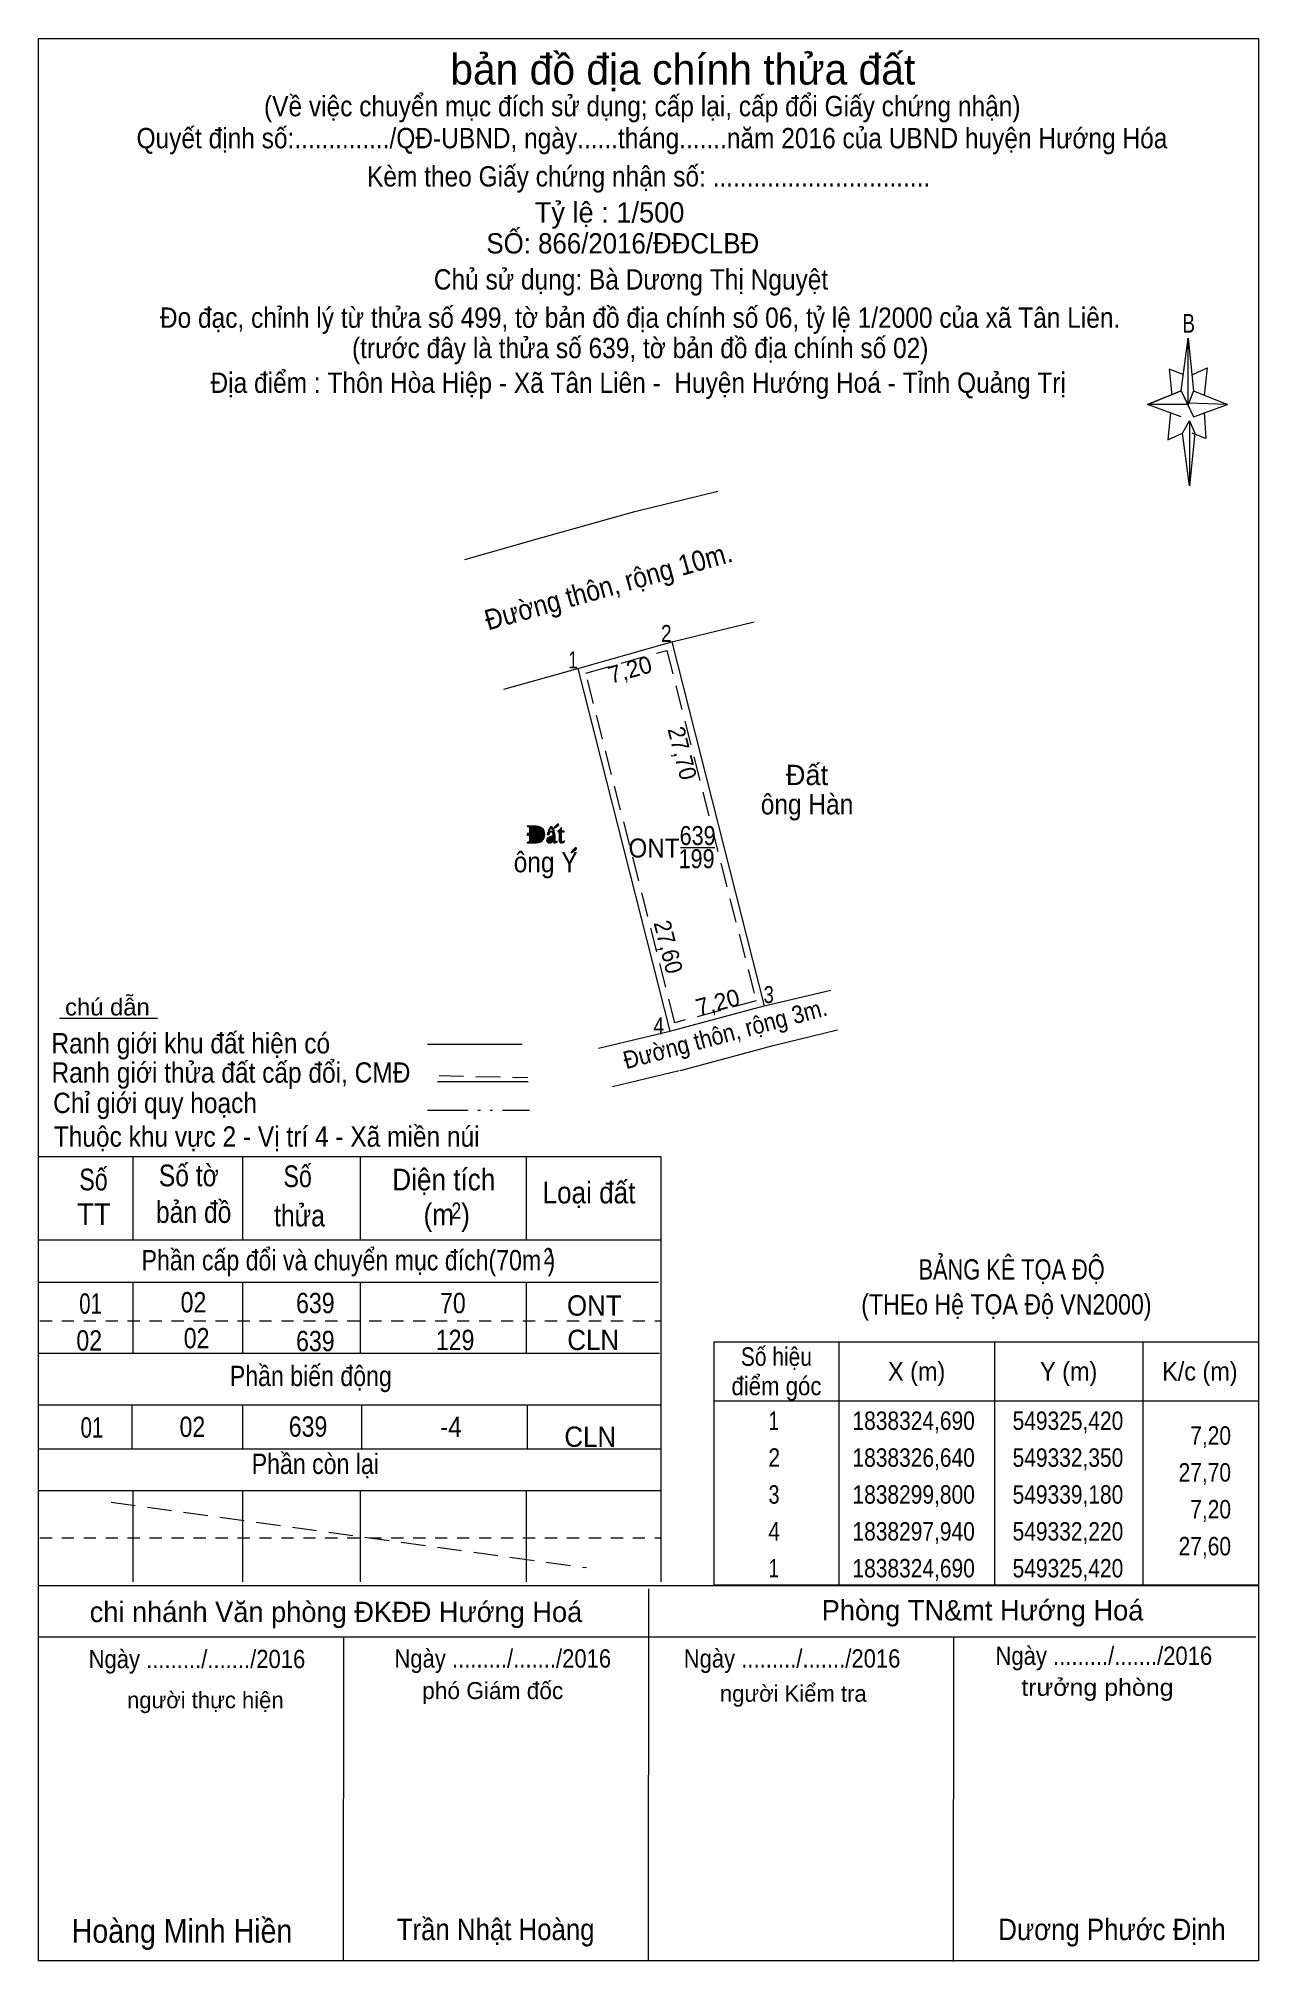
# Model space of a CAD drawing. Header units: metres. Extents: x 548831 to 549376, y 1838224 to 1838371.
# Drawn here: x 549285.6 to 549375.6, y 1838229.3 to 1838371.1 of the extents above; entities that cross this region are included whole.
import ezdxf
from ezdxf.enums import TextEntityAlignment as Align

# ---------------------------------------------------------------- set-up
doc = ezdxf.new("R2010")
doc.units = ezdxf.units.M
doc.header["$LTSCALE"] = 0.6
for name, pattern in [('DASH_DOUBLE_DOT', [9.2, 5, -1.2, 0.3, -1.2, 0.3, -1.2]), ('DOTTED', [1.5, 0.3, -1.2]), ('MEDIUM_DASHED', [4.5, 3, -1.5]), ('SHORT_DASHED', [2.7, 1.5, -1.2])]:
    doc.linetypes.add(name, pattern=pattern)
for name, color, linetype, lineweight in [('1', 7, 'DOTTED', 13), ('10', 7, 'Continuous', 13), ('18', 7, 'Continuous', 13), ('23', 7, 'Continuous', 13), ('6', 7, 'Continuous', 13), ('63', 7, 'Continuous', 13)]:
    doc.layers.add(name, color=color, linetype=linetype, lineweight=lineweight)

msp = doc.modelspace()

# ---------------------------------------------------------------- texts
at = {"layer": '1'}
for s, width, p in [('639', 0.85, (549334.265, 1838311.66)), ('ONT', 0.95, (549331.045, 1838310.74)), ('199', 0.85, (549334.185, 1838309.95))]:
    msp.add_text(s, height=1.4, dxfattribs=dict(at, width=width)).set_placement(p, align=Align.CENTER)
at = {"layer": '6'}
for s, height, p in [('bản đồ địa chính thửa đất', 2.25, (549333.17, 1838367.75)), ('bản đồ địa chính thửa đất', 2.25, (549333.17, 1838367.75)), ('Tỷ lệ : 1/500', 1.5, (549327.77, 1838357.57)), ('chi nhánh Văn phòng ĐKĐĐ Hướng Hoá', 1.5, (549307.585, 1838254.35)), ('chi nhánh Văn phòng ĐKĐĐ Hướng Hoá', 1.5, (549307.585, 1838254.35)), ('Phòng TN&mt Hướng Hoá', 1.5, (549355.28, 1838254.47)), ('Phòng TN&mt Hướng Hoá', 1.5, (549355.28, 1838254.47)), ('người thực hiện', 1.215, (549297.95, 1838247.99)), ('phó Giám đốc', 1.25, (549319.15, 1838248.67)), ('phó Giám đốc', 1.25, (549319.15, 1838248.67)), ('người Kiểm tra', 1.215, (549341.32, 1838248.47))]:
    msp.add_text(s, height=height, dxfattribs=at).set_placement(p, align=Align.CENTER)
for s, height, width, p in [('(Về việc chuyển mục đích sử dụng; cấp lại, cấp đổi Giấy chứng nhận)', 1.5, 0.9, (549330.18, 1838365.41)), ('Quyết định số:............../QĐ-UBND, ngày......tháng.......năm 2016 của UBND huyện Hướng Hóa', 1.5, 0.9, (549330.895, 1838363.05)), ('Quyết định số:............../QĐ-UBND, ngày......tháng.......năm 2016 của UBND huyện Hướng Hóa', 1.5, 0.9, (549330.895, 1838363.05)), ('Kèm theo Giấy chứng nhận số: ................................', 1.5, 0.9, (549330.65, 1838360.23)), ('SỐ: 866/2016/ĐĐCLBĐ', 1.5, 0.95, (549328.745, 1838355.29)), ('Chủ sử dụng: Bà Dương Thị Nguyệt', 1.5, 0.9, (549329.35, 1838352.63)), ('Đo đạc, chỉnh lý từ thửa số 499, tờ bản đồ địa chính số 06, tỷ lệ 1/2000 của xã Tân Liên.', 1.5, 0.9, (549330.02, 1838349.81)), ('B', 1.378, 0.75, (549370.49, 1838349.45)), ('B', 1.378, 0.75, (549370.49, 1838349.45)), ('(trước đây là thửa số 639, tờ bản đồ địa chính số 02)', 1.5, 0.9, (549330.03, 1838347.57)), ('Địa điểm : Thôn Hòa Hiệp - Xã Tân Liên -  Huyện Hướng Hoá - Tỉnh Quảng Trị ', 1.5, 0.9, (549330.13, 1838345.01)), ('chú dẫn', 1.25, 1.05, (549290.725, 1838299.09)), ('chú dẫn', 1.25, 1.05, (549290.725, 1838299.09)), ('Ranh giới khu đất hiện có ', 1.5, 0.9, (549297.125, 1838296.29)), ('Ranh giới thửa đất cấp đổi, CMĐ', 1.5, 0.9, (549299.84, 1838294.13)), ('Chỉ giới quy hoạch', 1.5, 0.9, (549294.24, 1838291.89)), ('Thuộc khu vực 2 - Vị trí 4 - Xã miền núi', 1.5, 0.9, (549302.475, 1838289.41)), ('Số', 1.6, 0.8, (549289.7, 1838286.19)), ('Số', 1.6, 0.8, (549289.7, 1838286.19)), ('Số tờ', 1.6, 0.85, (549296.73, 1838286.49)), ('Số tờ', 1.6, 0.85, (549296.73, 1838286.49)), ('Số', 1.6, 0.8, (549304.76, 1838286.43)), ('Số', 1.6, 0.8, (549304.76, 1838286.43)), ('Diện tích', 1.6, 0.9, (549315.54, 1838286.19)), ('Diện tích', 1.6, 0.9, (549315.54, 1838286.19)), ('Loại đất', 1.6, 0.9, (549326.25, 1838285.23)), ('Loại đất', 1.6, 0.9, (549326.25, 1838285.23)), ('TT', 1.6, 0.95, (549289.73, 1838283.63)), ('TT', 1.6, 0.95, (549289.73, 1838283.63)), ('bản đồ', 1.6, 0.85, (549297.09, 1838283.79)), ('bản đồ', 1.6, 0.85, (549297.09, 1838283.79)), ('thửa', 1.6, 0.85, (549304.895, 1838283.53)), ('thửa', 1.6, 0.85, (549304.895, 1838283.53)), ('(m )', 1.6, 0.9, (549315.755, 1838283.61)), ('(m )', 1.6, 0.9, (549315.755, 1838283.61)), ('Phần cấp đổi và chuyển mục đích(70m )', 1.5, 0.85, (549308.505, 1838280.29)), ('BẢNG KÊ TỌA ĐỘ', 1.5, 0.8, (549357.425, 1838279.61)), ('BẢNG KÊ TỌA ĐỘ', 1.5, 0.8, (549357.425, 1838279.61)), ('01', 1.5, 0.75, (549289.485, 1838277.09)), ('01', 1.5, 0.75, (549289.485, 1838277.09)), ('02', 1.5, 0.85, (549297.075, 1838277.19)), ('639', 1.5, 0.85, (549306.065, 1838277.13)), ('70', 1.5, 0.85, (549316.21, 1838277.13)), (' ONT', 1.5, 0.95, (549326.375, 1838276.95)), (' ONT', 1.5, 0.95, (549326.375, 1838276.95)), ('(THEo Hệ TỌA Độ VN2000)', 1.5, 0.85, (549357.04, 1838277.03)), ('(THEo Hệ TỌA Độ VN2000)', 1.5, 0.85, (549357.04, 1838277.03)), ('02', 1.5, 0.85, (549289.385, 1838274.37)), ('02', 1.5, 0.85, (549289.385, 1838274.37)), ('02', 1.5, 0.85, (549297.305, 1838274.54)), ('639', 1.5, 0.85, (549306.065, 1838274.33)), ('129', 1.5, 0.85, (549316.375, 1838274.41)), ('CLN', 1.5, 0.95, (549326.56, 1838274.41)), ('Phần biến động', 1.5, 0.85, (549305.73, 1838271.75)), ('Phần biến động', 1.5, 0.85, (549305.73, 1838271.75)), ('01', 1.5, 0.75, (549289.585, 1838267.95)), ('01', 1.5, 0.75, (549289.585, 1838267.95)), ('02', 1.5, 0.85, (549296.995, 1838268)), ('639', 1.5, 0.85, (549305.525, 1838268.02)), ('-4', 1.5, 0.9, (549316.07, 1838268.01)), ('CLN', 1.5, 0.95, (549326.34, 1838267.27)), ('Phần còn lại', 1.5, 0.85, (549306.065, 1838265.27)), ('Phần còn lại', 1.5, 0.85, (549306.065, 1838265.27)), ('Ngày ........./......./2016', 1.35, 0.9, (549297.33, 1838250.95)), ('Ngày ........./......./2016', 1.35, 0.9, (549297.33, 1838250.95)), ('Ngày ........./......./2016', 1.35, 0.9, (549319.89, 1838250.99)), ('Ngày ........./......./2016', 1.35, 0.9, (549319.89, 1838250.99)), ('Ngày ........./......./2016', 1.35, 0.9, (549341.23, 1838250.99)), ('Ngày ........./......./2016', 1.35, 0.9, (549341.23, 1838250.99)), ('Ngày ........./......./2016', 1.35, 0.9, (549364.23, 1838251.19)), ('Ngày ........./......./2016', 1.35, 0.9, (549364.23, 1838251.19)), (' trưởng phòng', 1.25, 1.1, (549363.5, 1838248.91)), (' trưởng phòng', 1.25, 1.1, (549363.5, 1838248.91)), ('Hoàng Minh Hiền', 1.75, 0.9, (549296.23, 1838230.69)), ('Trần Nhật Hoàng', 1.58, 0.9, (549319.365, 1838230.89)), ('Trần Nhật Hoàng', 1.58, 0.9, (549319.365, 1838230.89)), ('Dương Phước Định', 1.58, 0.9, (549364.83, 1838230.89)), ('Dương Phước Định', 1.58, 0.9, (549364.83, 1838230.89))]:
    msp.add_text(s, height=height, dxfattribs=dict(at, width=width)).set_placement(p, align=Align.CENTER)
at = {"layer": '63'}
for s, height, rotation, width, p in [('Đường thôn, rộng 10m.', 1.5, 15.716, 0.9, (549327.882, 1838330.037)), ('27,70', 1.25, 284.277, 0.95, (549332.527, 1838318.284)), ('27,60', 1.25, 284.263, 0.95, (549331.497, 1838303.994)), ('Đường thôn, rộng 3m.', 1.3, 14.962, 0.9, (549336.457, 1838297.117))]:
    msp.add_text(s, height=height, rotation=rotation, dxfattribs=dict(at, width=width)).set_placement(p, align=Align.CENTER)
for s, height, width, p in [(' 2', 1.25, 0.85, (549332.35, 1838326.64)), (' 1', 1.25, 0.75, (549325.42, 1838324.69)), (' 3', 1.25, 0.8, (549339.88, 1838300)), (' 4', 1.25, 0.85, (549331.79, 1838297.7)), ('7,20', 1.36, 0.85, (549373.61, 1838267.43)), ('27,70', 1.36, 0.85, (549373.61, 1838264.71)), ('7,20', 1.36, 0.85, (549373.61, 1838261.99)), ('27,60', 1.36, 0.85, (549373.61, 1838259.27))]:
    msp.add_text(s, height=height, dxfattribs=dict(at, width=width)).set_placement(p, align=Align.RIGHT)
for rotation, p in [(15.716, (549329.441, 1838323.998)), (14.962, (549335.909, 1838299.456))]:
    msp.add_text('7,20', height=1.25, rotation=rotation, dxfattribs=at).set_placement(p, align=Align.CENTER)
msp.add_text('Đất', height=1.5, dxfattribs=at).set_placement((549342.33, 1838316.08), align=Align.CENTER)
for s, height, width, p in [('ông Hàn', 1.5, 0.9, (549342.335, 1838313.92)), ('ông Y', 1.5, 0.9, (549323.055, 1838309.65)), ('2', 1.2, 0.8, (549316.465, 1838284.09)), ('2', 1.2, 0.8, (549323.245, 1838280.74)), ('Số hiệu', 1.36, 0.85, (549340.075, 1838273.25)), ('X (m)', 1.36, 0.95, (549350.42, 1838272.16)), ('Y (m)', 1.36, 0.95, (549361.635, 1838272.16)), ('K/c (m)', 1.36, 0.95, (549371.31, 1838272.16)), ('điểm góc', 1.36, 0.9, (549340.08, 1838271.08)), (' 1', 1.36, 0.75, (549339.695, 1838268.52)), ('1838324,690', 1.36, 0.85, (549350.2, 1838268.52)), ('549325,420', 1.36, 0.85, (549361.58, 1838268.52)), (' 2', 1.36, 0.85, (549339.7, 1838265.8)), ('1838326,640', 1.36, 0.85, (549350.2, 1838265.8)), ('549332,350', 1.36, 0.85, (549361.58, 1838265.8)), (' 3', 1.36, 0.8, (549339.695, 1838263.08)), ('1838299,800', 1.36, 0.85, (549350.2, 1838263.08)), ('549339,180', 1.36, 0.85, (549361.58, 1838263.08)), (' 4', 1.36, 0.85, (549339.695, 1838260.36)), ('1838297,940', 1.36, 0.85, (549350.2, 1838260.36)), ('549332,220', 1.36, 0.85, (549361.58, 1838260.36)), (' 1', 1.36, 0.75, (549339.695, 1838257.64)), ('1838324,690', 1.36, 0.85, (549350.2, 1838257.64)), ('549325,420', 1.36, 0.85, (549361.58, 1838257.64))]:
    msp.add_text(s, height=height, dxfattribs=dict(at, width=width)).set_placement(p, align=Align.CENTER)

# ---------------------------------------------------------------- hatches: boundary and pattern name
at = {"layer": '63'}
for points in [[(549323.72, 1838312.94), (549323.96, 1838313.08), (549323.99, 1838313.11), (549324.02, 1838313.16), (549324, 1838313.19), (549323.98, 1838313.21), (549323.93, 1838313.19), (549323.88, 1838313.16), (549323.66, 1838312.94)], [(549321.68, 1838311.81), (549322.2, 1838311.81), (549322.38, 1838311.82), (549322.54, 1838311.85), (549322.68, 1838311.9), (549322.79, 1838311.98), (549322.88, 1838312.07), (549322.94, 1838312.18), (549322.98, 1838312.3), (549322.99, 1838312.43), (549322.98, 1838312.58), (549322.94, 1838312.71), (549322.87, 1838312.82), (549322.78, 1838312.91), (549322.66, 1838312.97), (549322.52, 1838313.02), (549322.36, 1838313.05), (549322.18, 1838313.06), (549321.68, 1838313.06), (549321.72, 1838313.03), (549321.76, 1838313.03), (549321.82, 1838313), (549321.84, 1838312.97), (549321.85, 1838312.93), (549321.85, 1838312.52), (549321.68, 1838312.52), (549321.68, 1838312.38), (549321.85, 1838312.38), (549321.85, 1838311.96), (549321.84, 1838311.92), (549321.82, 1838311.88), (549321.76, 1838311.86), (549321.68, 1838311.85)], [(549322.04, 1838312.52), (549322.04, 1838312.92), (549322.04, 1838312.97), (549322.06, 1838313), (549322.15, 1838313.01), (549322.29, 1838313), (549322.41, 1838312.97), (549322.51, 1838312.93), (549322.6, 1838312.87), (549322.68, 1838312.78), (549322.73, 1838312.68), (549322.76, 1838312.57), (549322.78, 1838312.44), (549322.77, 1838312.32), (549322.73, 1838312.21), (549322.68, 1838312.11), (549322.61, 1838312.03), (549322.51, 1838311.97), (549322.41, 1838311.93), (549322.28, 1838311.9), (549322.13, 1838311.89), (549322.07, 1838311.91), (549322.05, 1838311.94), (549322.04, 1838311.98), (549322.04, 1838312.38), (549322.27, 1838312.38), (549322.27, 1838312.52)], [(549323.76, 1838311.96), (549323.76, 1838312.36), (549323.74, 1838312.51), (549323.7, 1838312.61), (549323.61, 1838312.66), (549323.48, 1838312.68), (549323.39, 1838312.67), (549323.31, 1838312.65), (549323.23, 1838312.6), (549323.18, 1838312.54), (549323.16, 1838312.48), (549323.18, 1838312.43), (549323.25, 1838312.41), (549323.31, 1838312.43), (549323.33, 1838312.48), (549323.33, 1838312.52), (549323.33, 1838312.55), (549323.34, 1838312.58), (549323.39, 1838312.62), (549323.46, 1838312.63), (549323.53, 1838312.61), (549323.57, 1838312.57), (549323.59, 1838312.49), (549323.6, 1838312.36), (549323.4, 1838312.29), (549323.21, 1838312.18), (549323.14, 1838312.1), (549323.12, 1838312), (549323.13, 1838311.96), (549323.14, 1838311.93), (549323.18, 1838311.87), (549323.25, 1838311.82), (549323.32, 1838311.81), (549323.39, 1838311.82), (549323.42, 1838311.83), (549323.46, 1838311.85), (549323.6, 1838311.94), (549323.61, 1838311.89), (549323.64, 1838311.85), (549323.69, 1838311.82), (549323.74, 1838311.81), (549323.83, 1838311.84), (549323.9, 1838311.9), (549323.9, 1838311.94), (549323.85, 1838311.91), (549323.8, 1838311.9), (549323.77, 1838311.92)], [(549323.28, 1838312.71), (549323.47, 1838312.91), (549323.66, 1838312.71), (549323.71, 1838312.71), (549323.52, 1838313.01), (549323.42, 1838313.01), (549323.23, 1838312.71)], [(549323.6, 1838312.33), (549323.6, 1838311.99), (549323.57, 1838311.96), (549323.52, 1838311.93), (549323.43, 1838311.91), (549323.37, 1838311.92), (549323.33, 1838311.95), (549323.3, 1838312), (549323.3, 1838312.07), (549323.3, 1838312.12), (549323.32, 1838312.17), (549323.35, 1838312.21), (549323.4, 1838312.25)], [(549324.22, 1838312.63), (549324.41, 1838312.63), (549324.41, 1838312.68), (549324.22, 1838312.68), (549324.22, 1838312.95), (549324.13, 1838312.84), (549324.08, 1838312.78), (549324.05, 1838312.74), (549323.95, 1838312.65), (549323.94, 1838312.64), (549323.95, 1838312.63), (549323.97, 1838312.63), (549323.98, 1838312.63), (549324, 1838312.63), (549324.06, 1838312.63), (549324.06, 1838312.08), (549324.06, 1838311.95), (549324.09, 1838311.87), (549324.14, 1838311.82), (549324.21, 1838311.81), (549324.28, 1838311.82), (549324.35, 1838311.85), (549324.41, 1838311.89), (549324.47, 1838311.95), (549324.44, 1838311.97), (549324.41, 1838311.93), (549324.37, 1838311.91), (549324.33, 1838311.9), (549324.31, 1838311.89), (549324.26, 1838311.91), (549324.24, 1838311.95), (549324.22, 1838312.1)], [(549324.98, 1838311.1), (549325.25, 1838311.3), (549325.3, 1838311.33), (549325.32, 1838311.37), (549325.33, 1838311.4), (549325.32, 1838311.44), (549325.28, 1838311.47), (549325.22, 1838311.45), (549325.18, 1838311.41), (549325.17, 1838311.4), (549324.9, 1838311.1)]]:
    msp.add_hatch(color=256, dxfattribs=at).paths.add_polyline_path(points)

# ---------------------------------------------------------------- linework, layer by layer
at = {"layer": '1', "linetype": 'MEDIUM_DASHED'}
msp.add_lwpolyline([(549326.02, 1838324.34), (549331.99, 1838326.02), (549338.57, 1838300.16), (549332.58, 1838298.55)], close=True, dxfattribs=at)
at = {"layer": '10'}
for p, q in [((549332.35, 1838326.64), (549339.18, 1838299.8)), ((549325.42, 1838324.69), (549332.22, 1838297.94))]:
    msp.add_line(p, q, dxfattribs=at)
at = {"layer": '18'}
for p, q in [((549317.08, 1838332.73), (549322.71, 1838334.32)), ((549332.35, 1838326.64), (549338.43, 1838328.13))]:
    msp.add_line(p, q, dxfattribs=at)
for points in [[(549322.71, 1838334.32), (549329.62, 1838336.26), (549335.75, 1838337.77)], [(549319.97, 1838323.16), (549325.42, 1838324.69), (549332.35, 1838326.64)]]:
    msp.add_lwpolyline(points, dxfattribs=at)
at = {"layer": '23'}
msp.add_line((549327.98, 1838293.85), (549332.91, 1838295.02), dxfattribs=at)
for points in [[(549326.95, 1838296.68), (549332.22, 1838297.94), (549339.18, 1838299.8), (549344.1, 1838300.96)], [(549332.99, 1838295.04), (549339.84, 1838296.87), (549344.58, 1838298.02)]]:
    msp.add_lwpolyline(points, dxfattribs=at)
at = {"layer": '6'}
for p, q in [((549285.64, 1838229.35), (549285.64, 1838371.15)), ((549285.64, 1838229.35), (549285.64, 1838371.15)), ((549369.94, 1838345.15), (549370.44, 1838349.05)), ((549369.94, 1838345.15), (549370.44, 1838349.05)), ((549370.84, 1838345.15), (549373.34, 1838344.15)), ((549370.84, 1838345.15), (549373.34, 1838344.15)), ((549369.94, 1838343.25), (549367.44, 1838344.15)), ((549369.94, 1838343.25), (549367.44, 1838344.15)), ((549370.54, 1838342.95), (549370.94, 1838342.05)), ((549370.54, 1838342.95), (549370.94, 1838342.05)), ((549370.84, 1838343.25), (549373.34, 1838344.15)), ((549370.84, 1838343.25), (549373.34, 1838344.15)), ((549371.64, 1838343.55), (549371.74, 1838341.65)), ((549371.64, 1838343.55), (549371.74, 1838341.65)), ((549370.94, 1838342.05), (549370.54, 1838338.15)), ((549370.94, 1838342.05), (549370.54, 1838338.15)), ((549371.74, 1838341.65), (549370.74, 1838342.05)), ((549371.74, 1838341.65), (549370.74, 1838342.05)), ((549287.18, 1838298.89), (549294.42, 1838298.89)), ((549287.18, 1838298.89), (549294.42, 1838298.89)), ((549315.08, 1838294.21), (549321.76, 1838294.21)), ((549315.08, 1838294.21), (549321.76, 1838294.21)), ((549285.66, 1838288.69), (549331.56, 1838288.69)), ((549285.66, 1838288.69), (549331.56, 1838288.69)), ((549292.6, 1838288.69), (549292.6, 1838282.55)), ((549292.6, 1838288.69), (549292.6, 1838282.55)), ((549300.68, 1838288.69), (549300.68, 1838282.55)), ((549300.68, 1838288.69), (549300.68, 1838282.55)), ((549309.36, 1838288.69), (549309.36, 1838282.55)), ((549309.36, 1838288.69), (549309.36, 1838282.55)), ((549321.62, 1838288.69), (549321.62, 1838282.55)), ((549321.62, 1838288.69), (549321.62, 1838282.55)), ((549331.56, 1838288.69), (549331.56, 1838257.31)), ((549331.56, 1838288.69), (549331.56, 1838257.31)), ((549285.66, 1838282.55), (549331.56, 1838282.55)), ((549285.66, 1838282.55), (549331.56, 1838282.55)), ((549285.64, 1838279.43), (549331.38, 1838279.43)), ((549285.64, 1838279.43), (549331.38, 1838279.43)), ((549292.6, 1838279.43), (549292.6, 1838274.19)), ((549292.6, 1838279.43), (549292.6, 1838274.19)), ((549300.68, 1838279.43), (549300.68, 1838274.19)), ((549300.68, 1838279.43), (549300.68, 1838274.19)), ((549309.36, 1838279.43), (549309.36, 1838274.19)), ((549309.36, 1838279.43), (549309.36, 1838274.19)), ((549321.62, 1838279.43), (549321.62, 1838274.19)), ((549321.62, 1838279.43), (549321.62, 1838274.19)), ((549285.66, 1838274.19), (549331.44, 1838274.19)), ((549285.66, 1838274.19), (549331.44, 1838274.19)), ((549285.68, 1838270.37), (549331.56, 1838270.37)), ((549285.68, 1838270.37), (549331.56, 1838270.37)), ((549292.52, 1838270.37), (549292.52, 1838267.13)), ((549292.52, 1838270.37), (549292.52, 1838267.13)), ((549300.7, 1838270.37), (549300.7, 1838267.13)), ((549300.7, 1838270.37), (549300.7, 1838267.13)), ((549309.46, 1838270.37), (549309.46, 1838267.13)), ((549309.46, 1838270.37), (549309.46, 1838267.13)), ((549321.7, 1838270.37), (549321.7, 1838267.13)), ((549321.7, 1838270.37), (549321.7, 1838267.13)), ((549285.68, 1838267.13), (549331.56, 1838267.13)), ((549285.68, 1838267.13), (549331.56, 1838267.13)), ((549285.68, 1838264.05), (549331.56, 1838264.05)), ((549285.68, 1838264.05), (549331.56, 1838264.05)), ((549292.6, 1838264.05), (549292.6, 1838257.31)), ((549292.6, 1838264.05), (549292.6, 1838257.31)), ((549300.68, 1838264.05), (549300.68, 1838257.31)), ((549300.68, 1838264.05), (549300.68, 1838257.31)), ((549309.36, 1838264.05), (549309.36, 1838257.31)), ((549309.36, 1838264.05), (549309.36, 1838257.31)), ((549321.62, 1838264.05), (549321.62, 1838257.31)), ((549321.62, 1838264.05), (549321.62, 1838257.31)), ((549285.64, 1838257.05), (549375.64, 1838257.05)), ((549285.64, 1838257.05), (549375.64, 1838257.05)), ((549330.64, 1838229.33), (549330.66, 1838256.79)), ((549330.64, 1838229.33), (549330.66, 1838256.79)), ((549285.64, 1838253.25), (549375.44, 1838253.25)), ((549285.64, 1838253.25), (549375.44, 1838253.25)), ((549308.14, 1838229.35), (549308.16, 1838253.25)), ((549308.14, 1838229.35), (549308.16, 1838253.25)), ((549353.14, 1838229.31), (549353.16, 1838253.25)), ((549353.14, 1838229.31), (549353.16, 1838253.25)), ((549375.64, 1838229.35), (549285.64, 1838229.35)), ((549375.64, 1838229.35), (549285.64, 1838229.35))]:
    msp.add_line(p, q, dxfattribs=at)
at = {"layer": '6', "linetype": 'MEDIUM_DASHED'}
for p, q in [((549315.2, 1838294.65), (549321.74, 1838294.51)), ((549315.2, 1838294.65), (549321.74, 1838294.51)), ((549291, 1838263.19), (549326.06, 1838258.37)), ((549291, 1838263.19), (549326.06, 1838258.37))]:
    msp.add_line(p, q, dxfattribs=at)
at = {"layer": '6', "linetype": 'DASH_DOUBLE_DOT'}
msp.add_line((549314.34, 1838292.11), (549321.86, 1838292.11), dxfattribs=at)
msp.add_line((549314.34, 1838292.11), (549321.86, 1838292.11), dxfattribs=at)
at = {"layer": '6', "linetype": 'SHORT_DASHED'}
for p, q in [((549285.74, 1838276.57), (549331.56, 1838276.57)), ((549285.74, 1838276.57), (549331.56, 1838276.57)), ((549285.74, 1838260.55), (549331.52, 1838260.55)), ((549285.74, 1838260.55), (549331.52, 1838260.55))]:
    msp.add_line(p, q, dxfattribs=at)
at = {"layer": '6'}
for points in [[(549285.64, 1838371.15), (549375.64, 1838371.15), (549375.64, 1838229.35)], [(549285.64, 1838371.15), (549375.64, 1838371.15), (549375.64, 1838229.35)], [(549370.14, 1838346.35), (549369.04, 1838346.75), (549369.24, 1838344.85)], [(549370.14, 1838346.35), (549369.04, 1838346.75), (549369.24, 1838344.85)], [(549370.74, 1838346.35), (549371.84, 1838346.85), (549371.64, 1838344.85)], [(549370.74, 1838346.35), (549371.84, 1838346.85), (549371.64, 1838344.85)], [(549370.44, 1838344.15), (549369.94, 1838345.15), (549367.44, 1838344.15)], [(549370.44, 1838344.15), (549369.94, 1838345.15), (549367.44, 1838344.15)], [(549369.14, 1838343.55), (549368.94, 1838341.55), (549370.04, 1838342.05)], [(549369.14, 1838343.55), (549368.94, 1838341.55), (549370.04, 1838342.05)], [(549314.34, 1838296.97), (549319.6, 1838296.97), (549321.32, 1838296.97)], [(549314.34, 1838296.97), (549319.6, 1838296.97), (549321.32, 1838296.97)]]:
    msp.add_lwpolyline(points, dxfattribs=at)
for points in [[(549370.44, 1838349.05), (549370.84, 1838345.15), (549370.44, 1838344.15)], [(549370.44, 1838349.05), (549370.84, 1838345.15), (549370.44, 1838344.15)], [(549370.44, 1838344.15), (549367.44, 1838344.15), (549369.94, 1838345.15), (549370.84, 1838343.25), (549373.34, 1838344.15), (549370.44, 1838344.25)], [(549370.44, 1838344.15), (549367.44, 1838344.15), (549369.94, 1838345.15), (549370.84, 1838343.25), (549373.34, 1838344.15), (549370.44, 1838344.25)], [(549370.54, 1838342.95), (549370.54, 1838338.15), (549370.04, 1838342.05)], [(549370.54, 1838342.95), (549370.54, 1838338.15), (549370.04, 1838342.05)]]:
    msp.add_lwpolyline(points, close=True, dxfattribs=at)
at = {"layer": '63'}
for p, q in [((549333, 1838311.49), (549335.53, 1838311.49)), ((549344.68, 1838275.02), (549344.68, 1838257.06)), ((549356.16, 1838275.02), (549356.16, 1838257.06)), ((549367.11, 1838275.02), (549367.11, 1838257.06)), ((549335.49, 1838270.66), (549375.64, 1838270.66))]:
    msp.add_line(p, q, dxfattribs=at)
for points in [[(549323.72, 1838312.94), (549323.96, 1838313.08), (549323.99, 1838313.11), (549324.02, 1838313.16), (549324, 1838313.19), (549323.98, 1838313.21), (549323.93, 1838313.19), (549323.88, 1838313.16), (549323.66, 1838312.94)], [(549321.68, 1838311.81), (549322.2, 1838311.81), (549322.38, 1838311.82), (549322.54, 1838311.85), (549322.68, 1838311.9), (549322.79, 1838311.98), (549322.88, 1838312.07), (549322.94, 1838312.18), (549322.98, 1838312.3), (549322.99, 1838312.43), (549322.98, 1838312.58), (549322.94, 1838312.71), (549322.87, 1838312.82), (549322.78, 1838312.91), (549322.66, 1838312.97), (549322.52, 1838313.02), (549322.36, 1838313.05), (549322.18, 1838313.06), (549321.68, 1838313.06), (549321.72, 1838313.03), (549321.76, 1838313.03), (549321.82, 1838313), (549321.84, 1838312.97), (549321.85, 1838312.93), (549321.85, 1838312.52), (549321.68, 1838312.52), (549321.68, 1838312.38), (549321.85, 1838312.38), (549321.85, 1838311.96), (549321.84, 1838311.92), (549321.82, 1838311.88), (549321.76, 1838311.86), (549321.68, 1838311.85)], [(549322.04, 1838312.52), (549322.04, 1838312.92), (549322.04, 1838312.97), (549322.06, 1838313), (549322.15, 1838313.01), (549322.29, 1838313), (549322.41, 1838312.97), (549322.51, 1838312.93), (549322.6, 1838312.87), (549322.68, 1838312.78), (549322.73, 1838312.68), (549322.76, 1838312.57), (549322.78, 1838312.44), (549322.77, 1838312.32), (549322.73, 1838312.21), (549322.68, 1838312.11), (549322.61, 1838312.03), (549322.51, 1838311.97), (549322.41, 1838311.93), (549322.28, 1838311.9), (549322.13, 1838311.89), (549322.07, 1838311.91), (549322.05, 1838311.94), (549322.04, 1838311.98), (549322.04, 1838312.38), (549322.27, 1838312.38), (549322.27, 1838312.52)], [(549323.76, 1838311.96), (549323.76, 1838312.36), (549323.74, 1838312.51), (549323.7, 1838312.61), (549323.61, 1838312.66), (549323.48, 1838312.68), (549323.39, 1838312.67), (549323.31, 1838312.65), (549323.23, 1838312.6), (549323.18, 1838312.54), (549323.16, 1838312.48), (549323.18, 1838312.43), (549323.25, 1838312.41), (549323.31, 1838312.43), (549323.33, 1838312.48), (549323.33, 1838312.52), (549323.33, 1838312.55), (549323.34, 1838312.58), (549323.39, 1838312.62), (549323.46, 1838312.63), (549323.53, 1838312.61), (549323.57, 1838312.57), (549323.59, 1838312.49), (549323.6, 1838312.36), (549323.4, 1838312.29), (549323.21, 1838312.18), (549323.14, 1838312.1), (549323.12, 1838312), (549323.13, 1838311.96), (549323.14, 1838311.93), (549323.18, 1838311.87), (549323.25, 1838311.82), (549323.32, 1838311.81), (549323.39, 1838311.82), (549323.42, 1838311.83), (549323.46, 1838311.85), (549323.6, 1838311.94), (549323.61, 1838311.89), (549323.64, 1838311.85), (549323.69, 1838311.82), (549323.74, 1838311.81), (549323.83, 1838311.84), (549323.9, 1838311.9), (549323.9, 1838311.94), (549323.85, 1838311.91), (549323.8, 1838311.9), (549323.77, 1838311.92)], [(549323.28, 1838312.71), (549323.47, 1838312.91), (549323.66, 1838312.71), (549323.71, 1838312.71), (549323.52, 1838313.01), (549323.42, 1838313.01), (549323.23, 1838312.71)], [(549323.6, 1838312.33), (549323.6, 1838311.99), (549323.57, 1838311.96), (549323.52, 1838311.93), (549323.43, 1838311.91), (549323.37, 1838311.92), (549323.33, 1838311.95), (549323.3, 1838312), (549323.3, 1838312.07), (549323.3, 1838312.12), (549323.32, 1838312.17), (549323.35, 1838312.21), (549323.4, 1838312.25)], [(549324.22, 1838312.63), (549324.41, 1838312.63), (549324.41, 1838312.68), (549324.22, 1838312.68), (549324.22, 1838312.95), (549324.13, 1838312.84), (549324.08, 1838312.78), (549324.05, 1838312.74), (549323.95, 1838312.65), (549323.94, 1838312.64), (549323.95, 1838312.63), (549323.97, 1838312.63), (549323.98, 1838312.63), (549324, 1838312.63), (549324.06, 1838312.63), (549324.06, 1838312.08), (549324.06, 1838311.95), (549324.09, 1838311.87), (549324.14, 1838311.82), (549324.21, 1838311.81), (549324.28, 1838311.82), (549324.35, 1838311.85), (549324.41, 1838311.89), (549324.47, 1838311.95), (549324.44, 1838311.97), (549324.41, 1838311.93), (549324.37, 1838311.91), (549324.33, 1838311.9), (549324.31, 1838311.89), (549324.26, 1838311.91), (549324.24, 1838311.95), (549324.22, 1838312.1)], [(549324.98, 1838311.1), (549325.25, 1838311.3), (549325.3, 1838311.33), (549325.32, 1838311.37), (549325.33, 1838311.4), (549325.32, 1838311.44), (549325.28, 1838311.47), (549325.22, 1838311.45), (549325.18, 1838311.41), (549325.17, 1838311.4), (549324.9, 1838311.1)], [(549335.49, 1838275.02), (549375.64, 1838275.02), (549375.64, 1838257.06), (549335.49, 1838257.06)]]:
    msp.add_lwpolyline(points, close=True, dxfattribs=at)

msp.set_redraw_order([(e.dxf.handle, doc.entitydb.next_handle()) for e in msp.query("TEXT MTEXT ATTDEF DIMENSION ARC_DIMENSION")])  # texts and dimensions are drawn at this point

doc.saveas('drawing.dxf')
